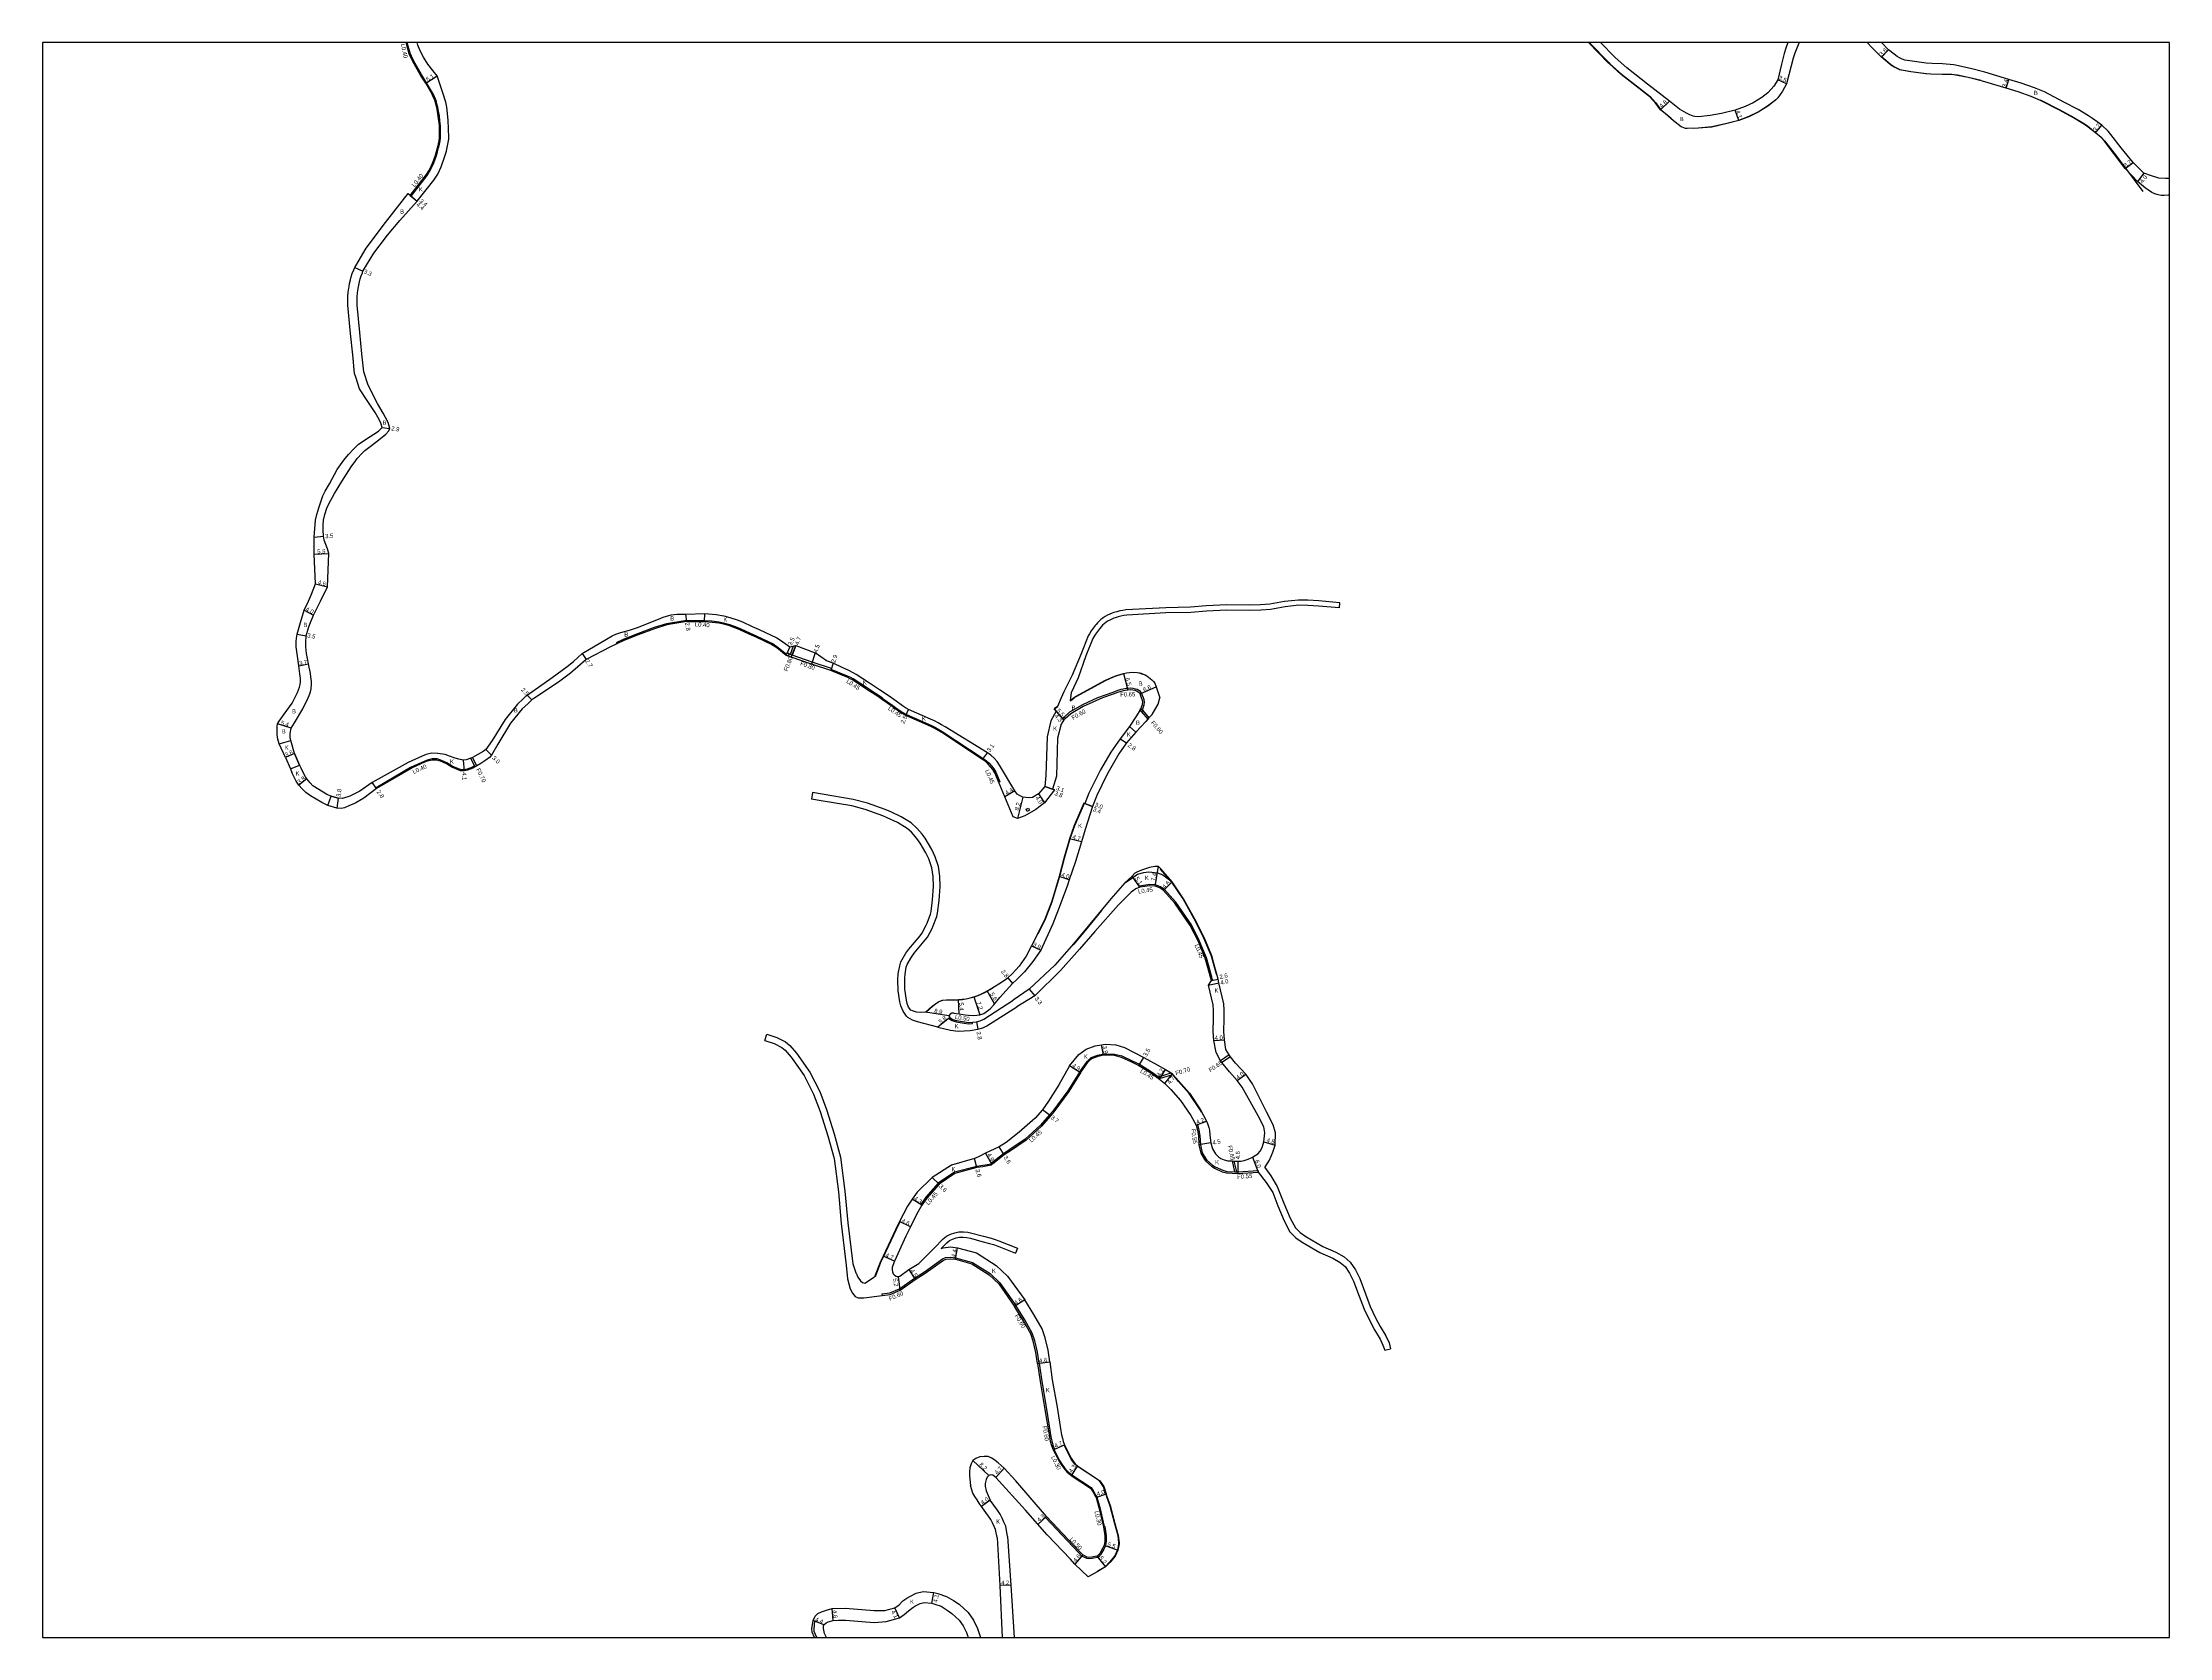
# Model space of a CAD drawing. Header units: metres. Extents: x -28000 to -24000, y -105000 to -102000.
# Drawn here: x -26400 to -25600, y -102600 to -102000 of the extents above; entities that cross this region are included whole.
import ezdxf

# ---------------------------------------------------------------- set-up
doc = ezdxf.new("R2010")
doc.units = ezdxf.units.M
doc.header["$LTSCALE"] = 2.5
for name, color, linetype in [('側溝・桝', 7, 'Continuous'), ('図郭', 7, 'Continuous'), ('幅員', 7, 'Continuous'), ('歩道・分離帯・安全施設', 7, 'Continuous'), ('舗装', 7, 'Continuous'), ('道路', 7, 'Continuous')]:
    doc.layers.add(name, color=color, linetype=linetype)
doc.styles.get("Standard").update_dxf_attribs({"font": ''})
doc.styles.get('Standard').set_extended_font_data('@MS PGothic')

msp = doc.modelspace()

# ---------------------------------------------------------------- linework, layer by layer
at = {"layer": '側溝・桝'}
for points in [[(-26251.86, -102022.28), (-26252.11, -102021.53), (-26252.56, -102020.37), (-26252.97, -102019.54), (-26253.66, -102018.33), (-26255.54, -102015.12), (-26257.43, -102012.01), (-26259.85, -102007.87), (-26261.24, -102005.17), (-26261.71, -102003.99), (-26262.52, -102001.41), (-26262.81, -102000)], [(-26261.69, -102057.49), (-26261.38, -102057.75), (-26255.35, -102050), (-26254.4, -102048.57), (-26254.06, -102047.94), (-26253.43, -102046.61), (-26252.85, -102045.25), (-26252.33, -102043.87), (-26251.85, -102042.47), (-26251.41, -102041.06), (-26251.01, -102039.65), (-26250.92, -102039.33), (-26250.65, -102038.18), (-26250.45, -102037), (-26250.32, -102035.82), (-26250.31, -102035.55), (-26250.26, -102034.2), (-26250.28, -102032.85), (-26250.35, -102031.49), (-26250.46, -102030.15), (-26250.53, -102029.41), (-26250.75, -102027.63), (-26251.04, -102025.87), (-26251.36, -102024.33), (-26251.64, -102023.14), (-26251.86, -102022.28)], [(-26157.69, -102217.44), (-26165.32, -102218.68), (-26169.93, -102220.12), (-26176.16, -102222.45), (-26181.55, -102224.59), (-26184.21, -102225.86), (-26184.03, -102226.22)], [(-26157.69, -102217.44), (-26150.98, -102217.43), (-26148.38, -102217.61), (-26145.52, -102217.99), (-26144.03, -102218.28), (-26141.66, -102218.94), (-26139.53, -102219.68), (-26137.34, -102220.57), (-26134.15, -102222.03), (-26131.56, -102223.19), (-26125.24, -102226.22), (-26123.26, -102227.58), (-26120.2, -102230.13)], [(-26103.24, -102235.51), (-26110.49, -102233.14), (-26118.07, -102230.48), (-26118.83, -102230.21), (-26119.13, -102230.11)], [(-26117.61, -102227.07), (-26118.83, -102230.21)], [(-26116.66, -102226.84), (-26118.07, -102230.48)], [(-26103.35, -102235.84), (-26103.5, -102236.27)], [(-26103.35, -102235.84), (-26103.24, -102235.51)], [(-26084.25, -102246.56), (-26086.32, -102245.17), (-26090.06, -102242.69), (-26095.1, -102239.4), (-26096.01, -102238.91), (-26097.21, -102238.35), (-26100.04, -102237.2), (-26103.35, -102235.84)], [(-26084.25, -102246.56), (-26083.84, -102246.84), (-26080.17, -102249.42), (-26077.74, -102251.2), (-26076.43, -102252.05), (-26075.05, -102252.79), (-26066.79, -102256.4), (-26065.44, -102257.02), (-26064.13, -102257.68), (-26062.85, -102258.4), (-26061.57, -102259.17), (-26046.14, -102269.31), (-26044.99, -102270.17), (-26043.97, -102271.11), (-26043.05, -102272.15), (-26042.23, -102273.29), (-26041.47, -102274.53), (-26039.94, -102278.14), (-26040.36, -102278.31)], [(-26003.22, -102246.57), (-26008.84, -102249.2), (-26013.67, -102251.95), (-26015.68, -102253.76)], [(-25985.93, -102246.57), (-25986.62, -102244.73), (-25987.06, -102244.19), (-25987.6, -102243.8), (-25988.23, -102243.44), (-25988.89, -102243.2), (-25989.82, -102243.02), (-25990.94, -102242.92), (-25991.85, -102242.95), (-25992.41, -102243), (-25993.58, -102243.22), (-25994.42, -102243.44), (-25995.93, -102243.92), (-25997.48, -102244.48), (-26003.22, -102246.57)], [(-25986.32, -102251.01), (-25985.61, -102249.18), (-25985.53, -102248.16), (-25985.65, -102247.32), (-25985.93, -102246.57)], [(-25986.62, -102251.76), (-25984.24, -102254.51)], [(-25986.29, -102251.22), (-25983.84, -102254.06)], [(-26237.5, -102272.13), (-26237.52, -102272.15), (-26238.3, -102272.59), (-26240.32, -102273.36), (-26241.49, -102273.62), (-26242.74, -102273.52), (-26243.56, -102273.24), (-26245.87, -102272.18), (-26247.93, -102271.03), (-26250.2, -102269.95), (-26251.59, -102269.52), (-26253.47, -102269.52), (-26255.39, -102270.01), (-26256.44, -102270.41), (-26261.33, -102272.61), (-26261.55, -102272.72), (-26274.57, -102280.33)], [(-26237.32, -102272.49), (-26237.5, -102272.13), (-26238.92, -102269.26)], [(-26236.71, -102272.15), (-26238.31, -102268.93)], [(-26274.57, -102280.33), (-26274.37, -102280.68)], [(-25978.01, -102318.68), (-25979.49, -102317.58), (-25981.37, -102316.87), (-25983.53, -102316.75), (-25987.4, -102317.34), (-25987.29, -102317.77)], [(-25961.48, -102346.99), (-25962.22, -102344.3), (-25964.95, -102337.78), (-25967.89, -102331.95), (-25973.74, -102323.44), (-25978.01, -102318.68)], [(-25960.37, -102352.89), (-25959.93, -102352.79), (-25960.23, -102351.54), (-25961.48, -102346.99)], [(-26058.77, -102366.79), (-26059.17, -102367.13), (-26057.85, -102367.96), (-26056.35, -102368.4), (-26053.3, -102368.94), (-26051.75, -102369.11), (-26050.2, -102369.06), (-26050.24, -102368.56)], [(-26009.93, -102387.3), (-26007, -102383.14), (-26005.62, -102381.83), (-26003.13, -102380.94), (-26000.98, -102380.42), (-25996.81, -102380.55), (-25994.1, -102381.25), (-25990.22, -102383.08), (-25987.41, -102384.39), (-25982.5, -102387.48), (-25980.28, -102389.06), (-25979.56, -102389.58), (-25979.84, -102389.93)], [(-25953.67, -102380.87), (-25956.91, -102383.07)], [(-25953.18, -102381.51), (-25956.41, -102383.69)], [(-26009.93, -102387.3), (-26014.36, -102394.34), (-26020.02, -102402), (-26021.26, -102403.43), (-26024.6, -102407.32), (-26030.36, -102412.59), (-26036.17, -102416.49), (-26038.53, -102418.09), (-26042.88, -102421.5), (-26043.21, -102421.75), (-26043.45, -102421.89), (-26044.56, -102422.17), (-26046.38, -102422.48), (-26048.63, -102422.81), (-26057.03, -102425), (-26063.1, -102429.15), (-26067.71, -102434.42), (-26069.67, -102437.15), (-26069.29, -102437.4)], [(-25980.28, -102389.06), (-25975.51, -102387.64)], [(-25979.56, -102389.58), (-25979.45, -102389.54), (-25974.8, -102388.16)], [(-25966.14, -102407.27), (-25965.63, -102407.05), (-25965.04, -102408.97), (-25964.71, -102411.27), (-25964.49, -102414.63), (-25963.8, -102417.65), (-25962.51, -102419.93), (-25962.07, -102420.47), (-25960, -102422.29), (-25958.96, -102422.94), (-25956.11, -102424.26), (-25954.61, -102424.69), (-25951.49, -102424.83), (-25950.82, -102424.87), (-25950.45, -102424.88), (-25942.81, -102424.37)], [(-25951.49, -102424.83), (-25952.42, -102420.75)], [(-25950.82, -102424.87), (-25951.75, -102420.78)], [(-25942.81, -102424.37), (-25942.78, -102424.92)], [(-26084.28, -102470.75), (-26081.29, -102470.36), (-26077.71, -102468.81), (-26072.06, -102464.85), (-26068.32, -102462.47), (-26061.44, -102457.59), (-26060.31, -102457.11), (-26058.48, -102456.93), (-26056.55, -102457.14), (-26050.21, -102458.88), (-26043.59, -102463.07), (-26039.89, -102466.55), (-26033.92, -102475.12)], [(-26084.28, -102470.75), (-26084.21, -102471.34)], [(-26025.15, -102496.85), (-26025.74, -102492.73), (-26026.78, -102488.43), (-26027.74, -102485.56), (-26030.55, -102480.54), (-26033.92, -102475.12)], [(-26025.15, -102496.85), (-26024.15, -102503.65)], [(-26024.15, -102503.65), (-26022.42, -102514.08), (-26020.97, -102522.95), (-26020.71, -102524.47), (-26020.39, -102526.03), (-26019.94, -102527.62), (-26019.35, -102529.14), (-26019.9, -102529.38)], [(-26019.62, -102529.26), (-26018.91, -102530.7), (-26017.44, -102533.42), (-26016.58, -102534.8), (-26015.62, -102536.15), (-26014.51, -102537.44), (-26013.18, -102538.63), (-26012.91, -102538.81), (-26005.61, -102543.62), (-26004.6, -102545.19), (-26003.82, -102546.54), (-26003.44, -102547.21), (-26002.35, -102551.09), (-26000.66, -102558.3)], [(-26000.46, -102558.26), (-25999.92, -102561.78), (-25999.9, -102563.89), (-26000.21, -102565.46), (-26000.85, -102566.76), (-26001.96, -102568.71), (-26002.87, -102569.66), (-26003.22, -102569.88), (-26004.56, -102570.21), (-26005.24, -102570.27), (-26006.66, -102570.36), (-26007.21, -102570.28), (-26009.04, -102569.36), (-26010.33, -102567.98), (-26022.72, -102554.89), (-26022.35, -102554.55)], [(-26000.95, -102558.36), (-26000.66, -102558.3), (-26000.46, -102558.26)], [(-26108.81, -102600), (-26109.73, -102597.77), (-26109.83, -102596.72), (-26109.46, -102593.87), (-26110.19, -102593.67)]]:
    msp.add_lwpolyline(points, dxfattribs=at)
for points in [[(-26120.34, -102230.53), (-26119.39, -102230.86), (-26119.13, -102230.11), (-26119.06, -102229.92), (-26120.01, -102229.59), (-26120.2, -102230.13)], [(-26015.83, -102254.78), (-26016.37, -102254.18), (-26015.78, -102253.65), (-26015.68, -102253.76), (-26015.24, -102254.24)], [(-25986.88, -102250.66), (-25986.32, -102251.01), (-25986.2, -102251.08), (-25986.29, -102251.22), (-25986.62, -102251.76), (-25987.3, -102251.34)], [(-26029.98, -102288.41), (-26029.17, -102288.02), (-26028.78, -102288.83), (-26029.59, -102289.22)]]:
    msp.add_lwpolyline(points, close=True, dxfattribs=at)
at = {"layer": '図郭'}
msp.add_lwpolyline([(-26400, -102600), (-25600, -102600), (-25600, -102000), (-26400, -102000)], close=True, dxfattribs=at)
at = {"layer": '幅員'}
for points in [[(-25708.26, -102005.52), (-25705.67, -102002.73)], [(-26255.89, -102015.33), (-26251.58, -102012.59)], [(-25744.09, -102015.51), (-25747.27, -102014.04)], [(-25661.44, -102017.14), (-25660.41, -102013.9)], [(-25791.44, -102025.38), (-25787.99, -102022.05)], [(-25761.97, -102029.29), (-25763.41, -102025.45)], [(-25627.85, -102033.93), (-25625.44, -102031.12)], [(-25616.6, -102047.36), (-25613.68, -102045.09)], [(-25609.65, -102049.11), (-25612.07, -102052.29)], [(-26262.45, -102056.84), (-26259.09, -102059.69)], [(-26261.69, -102057.49), (-26259.09, -102059.69)], [(-26282.57, -102084.69), (-26279.54, -102086.01)], [(-26272.24, -102144.76), (-26269.37, -102145.21)], [(-26297.83, -102186.03), (-26294.34, -102185.75)], [(-26297.78, -102192.45), (-26292.28, -102192.22)], [(-26297.32, -102203.61), (-26292.87, -102204.8)], [(-26301.63, -102213.5), (-26298.12, -102215.4)], [(-26157.69, -102217.84), (-26158, -102215.05)], [(-26304.23, -102222.58), (-26300.78, -102223.18)], [(-26197.07, -102229.85), (-26195.53, -102232.07)], [(-26118.86, -102227.36), (-26120.34, -102230.53)], [(-26118.36, -102231.23), (-26116.66, -102226.84)], [(-26109.34, -102229.62), (-26110.75, -102233.89)], [(-26303.56, -102234.49), (-26299.93, -102233.78)], [(-26102.58, -102233.52), (-26103.5, -102236.27)], [(-25993.47, -102237.31), (-25991.81, -102243.6)], [(-26217.7, -102245.5), (-26215.99, -102247.32)], [(-25987.19, -102245.06), (-25981.17, -102242.35)], [(-26075.25, -102253.19), (-26074.24, -102250.9)], [(-26015.83, -102254.78), (-26019.52, -102250.69)], [(-26015.83, -102254.78), (-26018.71, -102251.58)], [(-26306.49, -102257.94), (-26311.63, -102256.28)], [(-25994.61, -102261.89), (-25992.32, -102263.5)], [(-26305.28, -102267.48), (-26308.56, -102268.97)], [(-26241.74, -102269.93), (-26241.46, -102274.02)], [(-26233.26, -102266), (-26231.12, -102268.1)], [(-26046.39, -102269.68), (-26044.58, -102267.17)], [(-26300.6, -102277), (-26303.6, -102279.33)], [(-26274.37, -102280.68), (-26276.01, -102278.41)], [(-26019.43, -102281.08), (-26023.01, -102279.82)], [(-26023.01, -102279.82), (-26020.09, -102280.85)], [(-26288.78, -102284.27), (-26289.28, -102288.04)], [(-26034.26, -102281.55), (-26038.04, -102283.79)], [(-26031.24, -102283.92), (-26033.32, -102291.86)], [(-26025.35, -102282.67), (-26023.13, -102286)], [(-26005.1, -102287.34), (-26008.29, -102286.14)], [(-26007.91, -102286.28), (-26005.1, -102287.34)], [(-26009.23, -102300.75), (-26013.77, -102299.5)], [(-25981.46, -102317.31), (-25980.3, -102310.01)], [(-26013.86, -102315.04), (-26017.64, -102313.73)], [(-25987.29, -102317.77), (-25990.15, -102313.55)], [(-25975.08, -102315.75), (-25978.32, -102319.01)], [(-26028.07, -102339.78), (-26024.55, -102341.47)], [(-26036.93, -102351.81), (-26035.18, -102354)], [(-26049.66, -102358.97), (-26047.49, -102365.83)], [(-26041.88, -102361.6), (-26044.68, -102356.75)], [(-26028.9, -102356.06), (-26026.82, -102358.63)], [(-25961.4, -102354.65), (-25957.5, -102353.76)], [(-25960.37, -102352.89), (-25957.84, -102352.3)], [(-26059.07, -102366.14), (-26067.86, -102364.74)], [(-26058.77, -102366.79), (-26063.29, -102370.42)], [(-26055.2, -102365.44), (-26055.54, -102360.05)], [(-26048.74, -102368.41), (-26048.21, -102371.18)], [(-25959.49, -102375.37), (-25955.49, -102375.17)], [(-26000.94, -102380.88), (-26001.68, -102377.05)], [(-25987.62, -102384.79), (-25985.81, -102381.79)], [(-26009.55, -102387.54), (-26013.7, -102384.93)], [(-25979.84, -102389.93), (-25977.65, -102386.35)], [(-25977.93, -102391.62), (-25974.95, -102387.99)], [(-25950.71, -102390.47), (-25947.45, -102388.15)], [(-26020.92, -102403.73), (-26023.86, -102401.48)], [(-25966.14, -102407.27), (-25962.23, -102405.73)], [(-26038.28, -102418.46), (-26040.24, -102415.44)], [(-25960.59, -102413.96), (-25965.03, -102414.71)], [(-25940.66, -102413.59), (-25936.33, -102414.83)], [(-26048.53, -102423.24), (-26049.46, -102419.77)], [(-26045.28, -102417.81), (-26042.96, -102422.13)], [(-25950.41, -102420.84), (-25950.44, -102425.44)], [(-25944.87, -102419.3), (-25942.78, -102424.92)], [(-26062.8, -102429.49), (-26065.34, -102426.93)], [(-26069.29, -102437.4), (-26072.91, -102435.07)], [(-26073.57, -102445.54), (-26077.7, -102443.52)], [(-26056.67, -102457.74), (-26055.84, -102453.41)], [(-26079.51, -102458.38), (-26083.87, -102456.61)], [(-26074.2, -102461.59), (-26071.72, -102465.35)], [(-26077.41, -102469.34), (-26078.03, -102464.18)], [(-26030.53, -102473.01), (-26034.43, -102475.44)], [(-26025.74, -102496.94), (-26021.18, -102496.31)], [(-26019.9, -102529.38), (-26015.57, -102527.53)], [(-26044.07, -102539.05), (-26050.05, -102533.43)], [(-26010.71, -102535.47), (-26013.08, -102539.06)], [(-26041.43, -102539.81), (-26038.31, -102536.3)], [(-26043.59, -102548.4), (-26046.84, -102550.73)], [(-26003.72, -102547.32), (-25999.95, -102546)], [(-26025.57, -102557.4), (-26022.35, -102554.55)], [(-26000.69, -102565.3), (-25995.49, -102567.1)], [(-26008.74, -102568.95), (-26011.76, -102572.42)], [(-26003.42, -102569.41), (-26000.2, -102573.49)], [(-26065.56, -102587.14), (-26064.73, -102583.12)], [(-26035.74, -102580.28), (-26039.94, -102580.41)], [(-26102.56, -102593.67), (-26103, -102589.09)], [(-26077.65, -102592.58), (-26079.45, -102588.9)], [(-26106.1, -102595.3), (-26110.19, -102593.67)]]:
    msp.add_lwpolyline(points, dxfattribs=at)
at = {"layer": '歩道・分離帯・安全施設'}
for points in [[(-25818.25, -102000), (-25810.8, -102007.68), (-25810.49, -102007.97), (-25806.1, -102011.87), (-25798.22, -102018.04), (-25796.45, -102019.39), (-25795.37, -102020.34), (-25794.31, -102021.42), (-25793.32, -102022.58), (-25791.33, -102025.28), (-25789.62, -102026.62), (-25787.48, -102028.45)], [(-25708.18, -102005.38), (-25708.16, -102005.41), (-25704.29, -102008.6), (-25704.16, -102008.69), (-25703.42, -102009.14), (-25702.66, -102009.56), (-25701.88, -102009.93), (-25701.45, -102010.09), (-25700.67, -102010.3), (-25697.31, -102010.86), (-25691.41, -102011.66), (-25689.77, -102011.79), (-25685.47, -102011.84), (-25682.15, -102011.92), (-25679.74, -102012.19), (-25675.68, -102013.02), (-25670.84, -102014.19)], [(-25779.07, -102032.18), (-25777.21, -102032.12), (-25772.11, -102031.65), (-25766.45, -102030.31), (-25762.01, -102029.15), (-25758.03, -102027.65), (-25754.76, -102026.02), (-25751.19, -102023.86), (-25748.15, -102021.51)], [(-25648.6, -102021.56), (-25648.43, -102021.63), (-25641.28, -102025.35), (-25636.02, -102028.16), (-25632.55, -102030.23), (-25630.89, -102031.38), (-25627.76, -102033.81), (-25625.64, -102035.63), (-25624.38, -102036.96), (-25620.81, -102041.67), (-25616.49, -102047.26)], [(-25616.49, -102047.26), (-25610.07, -102056.1)], [(-25985.9, -102237.79), (-25986.08, -102237.7), (-25986.81, -102237.43), (-25987.35, -102237.24), (-25988.29, -102237.13), (-25990.08, -102237.04), (-25992.24, -102237.24), (-25993.43, -102237.46), (-25995.94, -102238.24), (-25997.28, -102238.74), (-26000.06, -102239.95), (-26011.36, -102246.1), (-26011.94, -102246.57)], [(-26013.35, -102247.7), (-26011.94, -102246.57)], [(-26018.17, -102249.86), (-26019.3, -102250.71)], [(-26008.21, -102286.33), (-26011.82, -102294.63), (-26013.62, -102299.55), (-26015.71, -102306.94), (-26017.5, -102313.77), (-26019.97, -102321.99)], [(-25958.45, -102350.49), (-25959.56, -102346.46), (-25960.33, -102343.65), (-25963.14, -102336.94), (-25966.11, -102331.04), (-25971.02, -102322.14), (-25975.19, -102315.85), (-25979.5, -102310.94)], [(-26019.97, -102321.99), (-26020.29, -102323.07), (-26023.03, -102330.16), (-26025.66, -102335.36)], [(-26001.67, -102326.55), (-26006.53, -102332.5)], [(-26006.53, -102332.5), (-26012.14, -102339.18), (-26012.67, -102339.79)], [(-26042.84, -102355.86), (-26045.44, -102357.36), (-26046.81, -102358.01), (-26048.19, -102358.6), (-26049.61, -102359.11), (-26051.07, -102359.52), (-26052.54, -102359.85), (-26054.03, -102360.08), (-26055.54, -102360.2), (-26057.04, -102360.24), (-26060.03, -102360.22), (-26061.49, -102360.39), (-26062.85, -102360.92), (-26064.08, -102361.74), (-26065.24, -102362.67), (-26066.38, -102363.65), (-26067.76, -102364.86)], [(-25964.02, -102402.57), (-25964.53, -102401.57), (-25968.75, -102395.39), (-25972.67, -102390.84), (-25974.91, -102388.26), (-25975.05, -102388.1), (-25975.59, -102387.77), (-25976.64, -102387.13)], [(-26077.57, -102443.59), (-26079.07, -102446.76), (-26083.73, -102456.67)], [(-26083.73, -102456.67), (-26084.83, -102459), (-26086.88, -102464.36)], [(-26000.46, -102544.93), (-26001, -102543.29), (-26002.41, -102541.13), (-26010.82, -102535.57), (-26011.67, -102534.75), (-26012.46, -102533.75), (-26013.19, -102532.63), (-26013.87, -102531.44), (-26015.15, -102528.85), (-26015.71, -102527.59)], [(-26000.46, -102544.93), (-26000.09, -102546.04), (-25999.92, -102546.54), (-25998.6, -102550.45), (-25996.78, -102557.14), (-25995.53, -102561.7), (-25995.24, -102564.36), (-25995.25, -102564.76), (-25995.64, -102567.06), (-25996.69, -102569.34), (-25998.7, -102571.73), (-26000.29, -102573.37), (-26003.24, -102575.03)]]:
    msp.add_lwpolyline(points, dxfattribs=at)
at = {"layer": '舗装'}
for points in [[(-26261.69, -102057.49), (-26259.09, -102059.69)], [(-26150.99, -102217.83), (-26150.94, -102214.82)], [(-26019.52, -102250.69), (-26018.71, -102251.58), (-26016.37, -102254.18), (-26015.83, -102254.78)], [(-26310.99, -102263.86), (-26306.64, -102262.61)], [(-25988.82, -102259.4), (-25991.11, -102257.32)], [(-26241.74, -102269.93), (-26241.46, -102274.02)], [(-25992.86, -102316.11), (-25990.45, -102314.44), (-25988.18, -102312.9), (-25985.79, -102312.18), (-25984.03, -102311.99), (-25982.78, -102312.06), (-25980.68, -102312.38), (-25978.66, -102313.15), (-25975.08, -102315.75)]]:
    msp.add_lwpolyline(points, dxfattribs=at)
at = {"layer": '道路'}
for points in [[(-26282.18, -102084.03), (-26278.25, -102077.33), (-26271, -102067.65), (-26262.45, -102056.84), (-26261.69, -102057.49), (-26255.6, -102049.67), (-26254.68, -102048.24), (-26254.42, -102047.76), (-26253.79, -102046.45), (-26253.22, -102045.1), (-26252.7, -102043.73), (-26252.23, -102042.34), (-26251.79, -102040.94), (-26251.39, -102039.54), (-26251.31, -102039.23), (-26251.04, -102038.1), (-26250.85, -102036.95), (-26250.72, -102035.79), (-26250.71, -102035.53), (-26250.66, -102034.2), (-26250.68, -102032.86), (-26250.75, -102031.52), (-26250.86, -102030.19), (-26250.93, -102029.45), (-26251.14, -102027.69), (-26251.43, -102025.94), (-26251.75, -102024.42), (-26252.02, -102023.23), (-26252.19, -102022.58), (-26252.46, -102021.72), (-26252.89, -102020.64), (-26253.31, -102019.75), (-26254, -102018.53), (-26255.89, -102015.33), (-26257.78, -102012.22), (-26260.2, -102008.07), (-26261.47, -102005.6), (-26262.05, -102004.25), (-26262.9, -102001.51), (-26263.22, -102000)], [(-26282.18, -102157.22), (-26281.61, -102156.46), (-26279.8, -102154.48), (-26278.82, -102153.52), (-26277.29, -102152.39), (-26274.13, -102149.93), (-26270.84, -102147.28), (-26269.72, -102146.03), (-26269.37, -102145.21), (-26269.73, -102143.83), (-26270.04, -102142.93), (-26270.95, -102141.02), (-26271.88, -102139.49), (-26273.97, -102135.75), (-26277.51, -102128.89), (-26279.17, -102123.82), (-26279.87, -102117.12), (-26280.63, -102109.05), (-26281.72, -102098.74), (-26281.71, -102097.2), (-26281.63, -102095.66), (-26281.49, -102094.12), (-26281.27, -102092.6), (-26281.25, -102092.47), (-26281.02, -102091.27), (-26280.77, -102090.08), (-26280.47, -102088.9), (-26280.12, -102087.74), (-26279.71, -102086.59), (-26279.54, -102086.01), (-26275.35, -102079.29), (-26270.24, -102072.47), (-26265.63, -102066.93), (-26259.09, -102059.69), (-26252.76, -102051.72), (-26251.52, -102049.84), (-26251.32, -102049.47), (-26250.66, -102048.1), (-26250.06, -102046.7), (-26249.51, -102045.28), (-26249.01, -102043.84), (-26248.55, -102042.38), (-26248.12, -102040.92), (-26247.91, -102040.16), (-26247.62, -102038.92), (-26247.39, -102037.66), (-26247.24, -102036.4), (-26247.19, -102035.75), (-26247.44, -102029.21), (-26247.93, -102024.31), (-26248.31, -102022.47), (-26249.59, -102018.5), (-26251.58, -102012.59), (-26253.14, -102010.57), (-26255.02, -102008.15), (-26256.73, -102005.5), (-26258.01, -102003.17), (-26258.84, -102001.04), (-26259.11, -102000)], [(-25739.24, -102000), (-25739.37, -102000.21), (-25740.9, -102003.98), (-25741.52, -102005.9), (-25742.29, -102008.77), (-25744.09, -102015.51), (-25745.51, -102018.32), (-25747.25, -102020.76), (-25748, -102021.58), (-25751.1, -102023.99), (-25754.69, -102026.15), (-25757.97, -102027.79), (-25761.97, -102029.29), (-25766.41, -102030.45), (-25772.09, -102031.8), (-25777.2, -102032.27), (-25781.42, -102032.4), (-25782.04, -102032.29), (-25782.66, -102032.12), (-25783.25, -102031.89), (-25783.64, -102031.7), (-25786.52, -102029.47), (-25789.72, -102026.74), (-25791.44, -102025.38), (-25793.47, -102022.62), (-25794.4, -102021.54), (-25795.51, -102020.4), (-25796.41, -102019.62), (-25798.31, -102018.15), (-25806.2, -102011.98), (-25810.66, -102008.02), (-25810.94, -102007.75), (-25818.46, -102000)], [(-25787.99, -102022.05), (-25796.35, -102015.62), (-25804.15, -102009.53), (-25808.47, -102005.68), (-25808.67, -102005.49), (-25814, -102000)], [(-25743.55, -102000), (-25744.33, -102002.1), (-25744.97, -102004.16), (-25745.87, -102008.13), (-25747.27, -102014.04), (-25748.78, -102016.37), (-25749.77, -102017.58), (-25751.11, -102018.93), (-25753.37, -102020.69), (-25756.61, -102022.64), (-25759.57, -102024.11), (-25763.41, -102025.45), (-25768.46, -102026.71), (-25772.7, -102027.46), (-25777.16, -102027.92), (-25778.46, -102027.84), (-25779.1, -102027.68), (-25779.74, -102027.46), (-25780.36, -102027.22), (-25780.71, -102027.07), (-25781.65, -102026.62), (-25782.56, -102026.12), (-25783.45, -102025.57), (-25784.25, -102025.04), (-25787.99, -102022.05)], [(-25600, -102057.23), (-25600.46, -102057.38), (-25602, -102057.6), (-25603.18, -102057.52), (-25604.25, -102057.34), (-25605.55, -102056.96), (-25606.57, -102056.42), (-25607.94, -102055.57), (-25609.03, -102054.78), (-25612.07, -102052.29), (-25616.6, -102047.36), (-25620.93, -102041.76), (-25624.49, -102037.05), (-25625.74, -102035.74), (-25627.85, -102033.93), (-25631.1, -102031.41), (-25632.55, -102030.4), (-25636.1, -102028.29), (-25641.35, -102025.48), (-25648.49, -102021.76), (-25651.98, -102020.35), (-25656.94, -102018.56), (-25661.44, -102017.14), (-25670.31, -102014.48), (-25675.71, -102013.17), (-25679.73, -102012.35), (-25681.9, -102012.07), (-25685.47, -102011.99), (-25689.78, -102011.94), (-25691.68, -102011.78), (-25697.34, -102011.01), (-25700.77, -102010.43), (-25701.49, -102010.24), (-25701.94, -102010.07), (-25702.73, -102009.69), (-25703.49, -102009.27), (-25704.24, -102008.82), (-25704.38, -102008.73), (-25708.26, -102005.52), (-25711.78, -102001.96), (-25713.75, -102000)], [(-25600, -102051.11), (-25600.67, -102051.21), (-25601.49, -102051.2), (-25603.96, -102050.97), (-25606.74, -102050.18), (-25609.65, -102049.11), (-25613.68, -102045.09), (-25618.15, -102039.63), (-25622, -102034.55), (-25623.04, -102033.39), (-25625.44, -102031.12), (-25628.94, -102028.6), (-25630.49, -102027.55), (-25634.37, -102025.24), (-25639.72, -102022.39), (-25647.02, -102018.58), (-25650.73, -102017.08), (-25655.83, -102015.25), (-25660.41, -102013.9), (-25669.39, -102011.1), (-25674.89, -102009.77), (-25681.15, -102008.44), (-25685.38, -102007.99), (-25689.22, -102007.94), (-25691.52, -102007.76), (-25696.74, -102007.06), (-25699.52, -102006.59), (-25700.16, -102006.41), (-25700.51, -102006.28), (-25701.57, -102005.77), (-25702.44, -102005.21), (-25703.56, -102004.42), (-25705.67, -102002.73), (-25708.35, -102000)], [(-26282.18, -102125.85), (-26282.61, -102124.55), (-26283.35, -102117.48), (-26284.11, -102109.41), (-26285.23, -102098.8), (-26285.22, -102097.18), (-26285.15, -102095.56), (-26285.01, -102093.95), (-26284.79, -102092.35), (-26284.71, -102091.86), (-26284.48, -102090.59), (-26284.21, -102089.33), (-26283.9, -102088.08), (-26283.54, -102086.84), (-26282.95, -102085.56), (-26282.57, -102084.69), (-26282.18, -102084.03)], [(-26282.18, -102152.12), (-26281.69, -102151.63), (-26281.14, -102151.07), (-26277.09, -102148.45), (-26273.62, -102146.17), (-26272.24, -102144.76), (-26272.78, -102143.13), (-26273.37, -102141.87), (-26274.94, -102139.2), (-26277.96, -102134.68), (-26280.74, -102130.25), (-26282.18, -102125.85)], [(-26301.63, -102213.5), (-26299.95, -102210.18), (-26298.8, -102207.51), (-26297.32, -102203.61), (-26297.78, -102192.45), (-26297.83, -102186.03), (-26297.28, -102179.65), (-26296.88, -102177.51), (-26296.08, -102174.99), (-26294.52, -102170.59), (-26293.7, -102168.8), (-26292.07, -102165.96), (-26289.12, -102160.63), (-26286.72, -102157.12), (-26284.89, -102154.97), (-26283.03, -102152.98), (-26282.18, -102152.12)], [(-26300.1, -102246.56), (-26299.67, -102245.68), (-26299.21, -102244.22), (-26299, -102243.09), (-26298.87, -102241.32), (-26298.88, -102240.4), (-26299.05, -102238.58), (-26299.24, -102237.32), (-26299.93, -102233.78), (-26300.3, -102231.71), (-26300.68, -102229.9), (-26300.85, -102228.59), (-26300.94, -102227.31), (-26300.94, -102225.74), (-26300.78, -102223.18), (-26299.91, -102220.16), (-26299.45, -102218.77), (-26298.12, -102215.4), (-26295.46, -102210.11), (-26292.87, -102204.8), (-26292.28, -102192.22), (-26292.82, -102190.46), (-26294.08, -102187.2), (-26294.34, -102185.75), (-26294.49, -102183.33), (-26294.48, -102181.58), (-26294.26, -102179.65), (-26293.82, -102177.59), (-26293.04, -102175.15), (-26292.34, -102173.52), (-26290.24, -102169.71), (-26287.37, -102165.16), (-26283.95, -102159.58), (-26282.18, -102157.22)], [(-26305.09, -102246.56), (-26304.1, -102244.49), (-26303.71, -102243.55), (-26303.35, -102242.5), (-26303.12, -102241.53), (-26303, -102240.62), (-26303, -102239.27), (-26303.17, -102237.49), (-26303.56, -102234.49), (-26304.14, -102230.9), (-26304.58, -102227.38), (-26304.6, -102225.33), (-26304.51, -102224.12), (-26304.23, -102222.58), (-26302.99, -102218.14), (-26301.63, -102213.5)], [(-26218.83, -102246.56), (-26217.7, -102245.5), (-26208.26, -102238.88), (-26202.63, -102234.79), (-26200.33, -102232.88), (-26197.07, -102229.85), (-26187.85, -102224.5), (-26185.7, -102223.21), (-26184.33, -102222.58), (-26182.5, -102221.91), (-26178.8, -102220.92), (-26176.22, -102220.08), (-26168.27, -102216.9), (-26166.51, -102216.12), (-26163.55, -102215.32), (-26161.35, -102215.05), (-26158, -102215.05), (-26150.94, -102214.82), (-26146.58, -102215.13), (-26143.74, -102215.69), (-26141.43, -102216.27), (-26138.78, -102217.18), (-26136.72, -102217.99), (-26133.08, -102219.66), (-26130.47, -102220.83), (-26123.84, -102224), (-26122.43, -102224.84), (-26118.86, -102227.36), (-26117.61, -102227.07), (-26117.25, -102226.98), (-26116.66, -102226.84), (-26109.34, -102229.62)], [(-25912.04, -102210.73), (-25919.9, -102210.03), (-25924.07, -102209.73), (-25927.56, -102209.72), (-25932.9, -102210.29), (-25938.33, -102211.25), (-25941.83, -102211.53), (-25946.19, -102211.71), (-25954.54, -102211.5), (-25962.3, -102211.87), (-25968.22, -102212.43), (-25977.53, -102212.6), (-25992.48, -102213.44), (-25993.62, -102213.62), (-25994.76, -102213.84), (-25995.89, -102214.11), (-25997, -102214.44), (-25997.72, -102214.69), (-25998.6, -102215.04), (-25999.46, -102215.45), (-26000.29, -102215.91), (-26001.08, -102216.42), (-26001.22, -102216.52), (-26001.91, -102217.08), (-26002.55, -102217.68), (-26003.16, -102218.32), (-26003.75, -102218.98), (-26004.04, -102219.33), (-26004.82, -102220.32), (-26005.55, -102221.35), (-26006.22, -102222.41), (-26006.67, -102223.21), (-26009.4, -102229.99), (-26012.72, -102237.94), (-26015.84, -102244.23), (-26016.88, -102246.57)], [(-25912.22, -102212.72), (-25920.06, -102212.02), (-25924.14, -102211.73), (-25927.46, -102211.72), (-25932.62, -102212.27), (-25938.08, -102213.23), (-25941.7, -102213.52), (-25946.18, -102213.71), (-25954.52, -102213.5), (-25962.15, -102213.86), (-25968.11, -102214.43), (-25977.46, -102214.6), (-25992.19, -102215.43), (-25993.29, -102215.6), (-25994.38, -102215.82), (-25995.46, -102216.08), (-25996.53, -102216.4), (-25997.01, -102216.58), (-25997.83, -102216.91), (-25998.62, -102217.29), (-25999.38, -102217.72), (-26000.02, -102218.15), (-26000.66, -102218.67), (-26001.26, -102219.24), (-26001.83, -102219.84), (-26002.37, -102220.47), (-26002.49, -102220.61), (-26003.24, -102221.56), (-26003.93, -102222.54), (-26004.57, -102223.56), (-26004.89, -102224.15), (-26007.55, -102230.75), (-26010.46, -102239.02), (-26013.06, -102244.68), (-26013.32, -102246.57)], [(-25912.22, -102212.72), (-25912.04, -102210.73)], [(-26157.69, -102217.84), (-26165.23, -102219.07), (-26169.8, -102220.5), (-26176.02, -102222.82), (-26181.39, -102224.96), (-26184.03, -102226.22), (-26186.34, -102227.33), (-26195.53, -102232.07), (-26198.66, -102234.9), (-26201.43, -102237.23), (-26205.97, -102240.67), (-26214.85, -102246.56)], [(-26157.69, -102217.84), (-26150.99, -102217.83), (-26148.18, -102218.02), (-26145.68, -102218.36), (-26144.42, -102218.61), (-26142.04, -102219.23), (-26139.78, -102220.01), (-26137.79, -102220.8), (-26134.32, -102222.39), (-26131.73, -102223.56), (-26125.69, -102226.45), (-26123.81, -102227.64), (-26120.34, -102230.53)], [(-26085.06, -102246.56), (-26086.57, -102245.55), (-26090.31, -102243.07), (-26095.33, -102239.79), (-26096.21, -102239.31), (-26097.39, -102238.77), (-26100.21, -102237.61), (-26103.5, -102236.27), (-26110.75, -102233.89), (-26118.36, -102231.23), (-26119.39, -102230.86), (-26120.34, -102230.53)], [(-26080.66, -102246.56), (-26082.68, -102245.15), (-26085.18, -102243.47), (-26088.94, -102240.98), (-26093.96, -102237.7), (-26095.09, -102237.07), (-26096.73, -102236.28), (-26099.19, -102235.14), (-26102.58, -102233.52), (-26105.14, -102232.55), (-26109.34, -102229.62)], [(-26012.18, -102246.57), (-26011.45, -102245.98), (-26000.13, -102239.82), (-25997.33, -102238.6), (-25995.99, -102238.1), (-25993.47, -102237.31), (-25992.26, -102237.1), (-25990.09, -102236.89), (-25988.27, -102236.98), (-25987.31, -102237.1), (-25986.76, -102237.29), (-25986.02, -102237.57), (-25985.32, -102237.91), (-25984.69, -102238.27), (-25984.01, -102238.73), (-25983.36, -102239.24), (-25982.74, -102239.79), (-25982.18, -102240.39), (-25981.68, -102241.04), (-25981.17, -102242.35), (-25980.61, -102243.88), (-25979.81, -102246.57)], [(-26308.56, -102268.97), (-26310.99, -102263.86), (-26311.45, -102262.13), (-26311.69, -102260.3), (-26311.74, -102257.32), (-26311.63, -102256.28), (-26311.05, -102255.26), (-26309.13, -102252.63), (-26306.05, -102248.54), (-26305.09, -102246.56)], [(-26305.28, -102267.48), (-26306.64, -102262.61), (-26306.84, -102261.45), (-26306.84, -102259.93), (-26306.49, -102257.94), (-26305.25, -102255.96), (-26302.08, -102250.68), (-26300.1, -102246.56)], [(-26218.83, -102246.56), (-26219.22, -102246.93), (-26221.38, -102248.95), (-26226.05, -102254.66), (-26230.82, -102262.61), (-26233.26, -102266), (-26234.26, -102266.75), (-26238.31, -102268.93), (-26238.92, -102269.26), (-26240.72, -102269.82), (-26241.74, -102269.93), (-26243.47, -102269.64), (-26244.75, -102269.25), (-26246.95, -102268.42), (-26248.62, -102267.88), (-26251.32, -102267.41), (-26253.67, -102267.38), (-26255.71, -102267.89), (-26257.16, -102268.44), (-26262.51, -102270.85), (-26276.01, -102278.41), (-26280.61, -102281.68), (-26282.18, -102282.43), (-26284.46, -102283.52), (-26287.14, -102284.34), (-26288.78, -102284.27)], [(-26214.85, -102246.56), (-26215.99, -102247.32), (-26217.51, -102248.74), (-26219.54, -102250.66), (-26224, -102256.11), (-26228.73, -102263.98), (-26231.12, -102268.1), (-26231.84, -102268.91), (-26233.23, -102269.95), (-26235.16, -102271.27), (-26236.71, -102272.15), (-26237.32, -102272.49), (-26238.13, -102272.95), (-26240.2, -102273.75), (-26241.46, -102274.02), (-26242.82, -102273.92), (-26243.71, -102273.61), (-26246.05, -102272.54), (-26248.11, -102271.39), (-26250.34, -102270.32), (-26251.65, -102269.92), (-26253.42, -102269.92), (-26255.27, -102270.4), (-26256.28, -102270.78), (-26261.16, -102272.97), (-26261.36, -102273.07), (-26274.37, -102280.68)], [(-26033.32, -102291.86), (-26034.97, -102291.23), (-26038.04, -102283.79), (-26041.87, -102274.73), (-26042.61, -102273.54), (-26043.41, -102272.43), (-26044.29, -102271.42), (-26045.28, -102270.51), (-26046.39, -102269.68), (-26061.81, -102259.55), (-26063.07, -102258.79), (-26064.34, -102258.08), (-26065.64, -102257.42), (-26066.97, -102256.81), (-26075.25, -102253.19), (-26076.66, -102252.44), (-26077.99, -102251.57), (-26080.43, -102249.78), (-26084.09, -102247.21), (-26085.06, -102246.56)], [(-26025.35, -102282.67), (-26027.6, -102284.03), (-26029.06, -102284.15), (-26031.24, -102283.92), (-26032.55, -102283.31), (-26033.43, -102282.73), (-26034.26, -102281.55), (-26040.03, -102271.82), (-26040.98, -102270.49), (-26042.07, -102269.25), (-26043.29, -102268.13), (-26044.58, -102267.17), (-26060.51, -102257.41), (-26061.82, -102256.62), (-26063.17, -102255.87), (-26064.55, -102255.17), (-26065.95, -102254.53), (-26074.24, -102250.9), (-26075.39, -102250.29), (-26076.57, -102249.51), (-26078.97, -102247.75), (-26080.66, -102246.56)], [(-26016.88, -102246.57), (-26018.3, -102249.77)], [(-26001.32, -102246.57), (-26008.55, -102249.78), (-26013.28, -102252.48), (-26015.24, -102254.24), (-26015.83, -102254.78)], [(-26013.46, -102247.6), (-26012.18, -102246.57)], [(-26013.32, -102246.57), (-26013.46, -102247.6)], [(-25986.62, -102246.57), (-25987.19, -102245.06), (-25987.51, -102244.67), (-25987.96, -102244.34), (-25988.51, -102244.03), (-25989.06, -102243.82), (-25989.91, -102243.67), (-25990.96, -102243.57), (-25991.81, -102243.6), (-25992.14, -102243.63), (-25993.38, -102243.84), (-25994.36, -102244.1), (-25995.7, -102244.52), (-25997.25, -102245.09), (-26001.32, -102246.57)], [(-25986.88, -102250.66), (-25986.25, -102249.03), (-25986.18, -102248.18), (-25986.28, -102247.48), (-25986.62, -102246.57)], [(-25982.68, -102252.76), (-25980.33, -102248.88), (-25979.81, -102246.57)], [(-25982.68, -102252.76), (-25983.84, -102254.06), (-25984.24, -102254.51), (-25984.99, -102255.36), (-25988.82, -102259.4), (-25992.32, -102263.5), (-25995.14, -102267.62), (-25999.65, -102275.51), (-26003.41, -102283.32), (-26005.1, -102287.34), (-26007.81, -102295.99), (-26009.23, -102300.75), (-26011.44, -102308.14), (-26013.86, -102315.04), (-26014.53, -102316.95), (-26017.19, -102324.34), (-26019.96, -102331.51), (-26024.55, -102341.47), (-26027.57, -102345.72), (-26030.62, -102349.64), (-26033.57, -102352.45), (-26035.18, -102354), (-26039.88, -102359.3)], [(-26015.83, -102254.78), (-26016.89, -102256.47), (-26018.21, -102261.75), (-26018.68, -102276.01), (-26020.09, -102280.85), (-26019.43, -102281.08), (-26023.13, -102286), (-26026.34, -102288.52), (-26030.49, -102290.97), (-26033.32, -102291.86)], [(-25986.88, -102250.66), (-25987.3, -102251.34), (-25988.73, -102253.64), (-25991.11, -102257.32), (-25994.61, -102261.89), (-25998.19, -102266.91), (-26002.06, -102273.63), (-26006.46, -102282.41), (-26007.91, -102286.28), (-26008.29, -102286.14), (-26011.95, -102294.58), (-26013.77, -102299.5), (-26015.85, -102306.9), (-26017.64, -102313.73), (-26020.43, -102323.02), (-26023.17, -102330.1), (-26028.07, -102339.78), (-26030.09, -102343.66), (-26032.71, -102347.51)], [(-26018.71, -102251.58), (-26020.8, -102255.2), (-26022.19, -102261.23), (-26022.68, -102275.78), (-26023.01, -102279.82), (-26025.35, -102282.67)], [(-26018.3, -102249.77), (-26019.52, -102250.69), (-26018.71, -102251.58)], [(-26308.56, -102268.97), (-26306.78, -102273.26)], [(-26308.56, -102268.97), (-26306.78, -102273.26)], [(-26305.28, -102267.48), (-26303.3, -102271.85)], [(-26305.28, -102267.48), (-26303.3, -102271.85)], [(-26303.3, -102271.85), (-26302.76, -102273.04)], [(-26306.78, -102273.26), (-26306.22, -102274.61)], [(-26292.63, -102287.03), (-26294.89, -102285.93), (-26299.19, -102283.33), (-26300.97, -102282.12), (-26302.4, -102280.78), (-26303.6, -102279.33), (-26304.59, -102277.92), (-26306.22, -102274.61)], [(-26291.45, -102283.56), (-26292.83, -102282.96), (-26298.38, -102279.58), (-26299.39, -102278.51), (-26300.6, -102277), (-26301.08, -102276.27), (-26302.76, -102273.04)], [(-26289.28, -102288.04), (-26292.63, -102287.03)], [(-26289.28, -102288.04), (-26292.63, -102287.03)], [(-26288.78, -102284.27), (-26291.45, -102283.56)], [(-26288.78, -102284.27), (-26291.45, -102283.56)], [(-26274.37, -102280.68), (-26279.15, -102284.31), (-26282.18, -102285.98), (-26282.64, -102286.23), (-26284.75, -102287.2), (-26286.41, -102287.86), (-26287.64, -102288.11), (-26289.28, -102288.04)], [(-26110.42, -102282.19), (-26110.8, -102284.66)], [(-26063.29, -102370.42), (-26070.93, -102368.38), (-26072.83, -102367.73), (-26074.54, -102366.74), (-26075.05, -102366.27), (-26076.32, -102364.45), (-26077.15, -102362.34), (-26077.55, -102360.86), (-26078.2, -102356.74), (-26078.26, -102352.55), (-26078.12, -102350.31), (-26077.6, -102347.3), (-26077.12, -102345.87), (-26075.24, -102342.63), (-26074.19, -102341.12), (-26072.06, -102338.55), (-26069.9, -102336.01), (-26069.3, -102335.17), (-26067.61, -102332.03), (-26067.3, -102331.31), (-26066.05, -102327.95), (-26065.79, -102326.95), (-26065.26, -102322.46), (-26064.86, -102317.5), (-26064.99, -102313.73), (-26065.47, -102310.52), (-26066.64, -102307.05), (-26067.71, -102304.77), (-26069.88, -102301.14), (-26071.13, -102299.42), (-26073.22, -102297.05), (-26074.84, -102295.63), (-26078.43, -102293.41), (-26082.28, -102291.6), (-26083.99, -102290.88), (-26090.54, -102288.56), (-26095.65, -102287.17), (-26107.12, -102285.23), (-26110.8, -102284.66)], [(-26067.86, -102364.74), (-26069.58, -102364.88), (-26071.32, -102364.75), (-26072.76, -102364.32), (-26073.44, -102363.98), (-26074.29, -102362.91), (-26074.77, -102361.56), (-26075.08, -102360.27), (-26075.69, -102356.16), (-26075.7, -102351.99), (-26075.6, -102350.52), (-26075.11, -102347.78), (-26074.77, -102346.82), (-26073.45, -102344.41), (-26072.15, -102342.58), (-26067.2, -102336.55), (-26065.42, -102333.26), (-26064.99, -102332.3), (-26063.67, -102328.78), (-26063.33, -102327.51), (-26062.77, -102322.71), (-26062.35, -102317.49), (-26062.48, -102313.57), (-26063.02, -102309.95), (-26064.22, -102306.3), (-26065.47, -102303.63), (-26068.07, -102299.32), (-26069.16, -102297.86), (-26071.21, -102295.53), (-26073.34, -102293.6), (-26077.03, -102291.3), (-26080.97, -102289.43), (-26083.03, -102288.56), (-26089.68, -102286.2), (-26095.06, -102284.73), (-26106.7, -102282.77), (-26110.42, -102282.19)], [(-25986.71, -102311.41), (-25988.37, -102312.06), (-25989.1, -102312.52), (-25990.15, -102313.55), (-25992.86, -102316.11), (-25998.22, -102322.08), (-26006.65, -102332.41)], [(-25975.08, -102315.75), (-25979.39, -102310.84), (-25980.3, -102310.01), (-25981.67, -102309.93), (-25983.62, -102310.32), (-25986.71, -102311.41)], [(-25978.32, -102319.01), (-25979.71, -102317.98), (-25981.46, -102317.31), (-25983.5, -102317.2), (-25987.29, -102317.77), (-25988.83, -102318.35), (-25990.49, -102319.61), (-25995.36, -102324.35), (-26004.15, -102334.43)], [(-25961.92, -102347.11), (-25962.65, -102344.45), (-25965.36, -102337.97), (-25968.28, -102332.18), (-25974.1, -102323.72), (-25978.32, -102319.01)], [(-25938.56, -102420.48), (-25937.22, -102417.44), (-25936.33, -102414.83), (-25936.19, -102410.14), (-25937.16, -102407.16), (-25939.48, -102402.54), (-25944.88, -102391.69), (-25947.45, -102388.15), (-25951.28, -102383.93), (-25953.18, -102381.51), (-25953.67, -102380.87), (-25954.87, -102378.77), (-25955.49, -102375.17), (-25955.73, -102371.98), (-25955.56, -102367.29), (-25955.55, -102363.99), (-25955.72, -102361.64), (-25957.5, -102353.76), (-25957.84, -102352.3), (-25958.15, -102351), (-25959.41, -102346.42), (-25960.19, -102343.6), (-25963, -102336.88), (-25965.98, -102330.97), (-25970.89, -102322.07), (-25975.08, -102315.75)], [(-26006.65, -102332.41), (-26012.25, -102339.09), (-26019.27, -102347.03), (-26028.9, -102356.06), (-26034.98, -102360.29)], [(-26004.15, -102334.43), (-26009.98, -102341.05), (-26017.12, -102349.12), (-26026.82, -102358.63), (-26033.6, -102362.82)], [(-26067.86, -102364.74), (-26066.48, -102363.53), (-26065.34, -102362.56), (-26064.17, -102361.62), (-26062.92, -102360.79), (-26061.53, -102360.24), (-26060.04, -102360.07), (-26057.04, -102360.09), (-26055.54, -102360.05), (-26054.05, -102359.93), (-26052.57, -102359.7), (-26051.1, -102359.37), (-26049.66, -102358.97), (-26048.25, -102358.46), (-26046.87, -102357.87), (-26045.05, -102356.97), (-26042.92, -102355.73), (-26039.27, -102353.48), (-26036.93, -102351.81), (-26035.34, -102350.39), (-26033.97, -102348.9), (-26032.71, -102347.51)], [(-25961.4, -102354.65), (-25960.37, -102352.89), (-25960.67, -102351.66), (-25961.92, -102347.11)], [(-26057.1, -102365.14), (-26055.2, -102365.44), (-26053.02, -102365.72), (-26051.71, -102365.94), (-26049.66, -102366.01), (-26047.49, -102365.83), (-26045.91, -102365.21), (-26043.56, -102363.5), (-26042.18, -102361.95), (-26039.88, -102359.3)], [(-25959.49, -102375.37), (-25959.74, -102372.06), (-25959.56, -102367.21), (-25959.55, -102364.01), (-25959.68, -102362.01), (-25961.4, -102354.65)], [(-26063.29, -102370.42), (-26058.48, -102371.53), (-26055.61, -102371.86), (-26053.31, -102371.78), (-26051.15, -102371.64), (-26048.21, -102371.18), (-26046.32, -102370.62), (-26044.77, -102369.9), (-26033.6, -102362.82)], [(-26057.1, -102365.14), (-26058.03, -102365.1), (-26058.65, -102365.48), (-26059.07, -102366.14), (-26058.77, -102366.79), (-26057.64, -102367.5), (-26056.24, -102367.91), (-26053.22, -102368.44), (-26051.73, -102368.61), (-26050.24, -102368.56), (-26048.74, -102368.41), (-26047.31, -102367.99), (-26045.95, -102367.36), (-26034.98, -102360.29)], [(-26128.33, -102375.41), (-26127.54, -102373.04)], [(-26128.33, -102375.41), (-26124.8, -102376.6), (-26121.93, -102378.05), (-26120.67, -102379.1), (-26118.42, -102381.74), (-26113.53, -102388.65), (-26109.98, -102395.65), (-26107.47, -102402.18), (-26104.64, -102411.27), (-26102.26, -102419.84), (-26100.67, -102432.38), (-26099.6, -102444.31), (-26097.68, -102459.98), (-26097.18, -102465.05), (-26096.73, -102466.92), (-26096.2, -102468.79), (-26095.4, -102470.49), (-26094.34, -102471.69), (-26093.21, -102472.17), (-26091.91, -102472.26), (-26091.14, -102472.27), (-26084.21, -102471.34)], [(-26127.54, -102373.04), (-26123.83, -102374.29), (-26120.55, -102375.94), (-26118.9, -102377.32), (-26116.44, -102380.21), (-26111.38, -102387.35), (-26107.69, -102394.63), (-26105.1, -102401.36), (-26102.25, -102410.56), (-26099.8, -102419.35), (-26098.18, -102432.11), (-26097.12, -102444.05), (-26095.23, -102459.42), (-26094.08, -102462.83), (-26094.01, -102462.99), (-26093.33, -102464.5), (-26092.4, -102465.84), (-26092.37, -102465.87), (-26091.55, -102466.49), (-26090.72, -102466.7), (-26087.02, -102464.3)], [(-26013.7, -102384.93), (-26010.17, -102380.74), (-26007.52, -102378.74), (-26004.03, -102377.49), (-26001.68, -102377.05), (-26000.24, -102376.82), (-25996.26, -102377.02), (-25993.02, -102378.01), (-25985.81, -102381.79), (-25980.71, -102384.6), (-25977.65, -102386.35), (-25975.51, -102387.64), (-25974.95, -102387.99), (-25974.8, -102388.16), (-25972.55, -102390.74), (-25968.63, -102395.3), (-25964.4, -102401.49), (-25962.23, -102405.73), (-25961.81, -102406.61), (-25961.29, -102408.13), (-25961.08, -102409.22), (-25960.9, -102411.06), (-25960.59, -102413.96), (-25959.88, -102416.21), (-25958.85, -102418), (-25958.33, -102418.57), (-25957.55, -102419.26), (-25956.79, -102419.8), (-25955.58, -102420.27), (-25954.17, -102420.68), (-25952.42, -102420.75), (-25951.75, -102420.78), (-25950.41, -102420.84), (-25949.33, -102420.81), (-25948.01, -102420.57), (-25946.58, -102420.11), (-25944.87, -102419.3), (-25942.86, -102418.06), (-25942.06, -102417.11), (-25941.29, -102415.71), (-25940.66, -102413.59), (-25940.27, -102410.21), (-25940.65, -102407.91), (-25942.74, -102403.74), (-25948.82, -102392.99), (-25950.71, -102390.47), (-25953.56, -102387.23), (-25956.41, -102383.69), (-25956.91, -102383.07), (-25958.53, -102379.93), (-25959.49, -102375.37)], [(-26009.55, -102387.54), (-26006.65, -102383.44), (-26005.38, -102382.22), (-26003, -102381.37), (-26000.94, -102380.88), (-25996.88, -102381), (-25994.26, -102381.68), (-25990.4, -102383.49), (-25987.62, -102384.79), (-25982.75, -102387.85), (-25979.84, -102389.93), (-25978.63, -102390.96), (-25977.93, -102391.62), (-25975.6, -102393.82), (-25971.92, -102397.99), (-25968.09, -102403.58), (-25966.14, -102407.27), (-25965.58, -102409.1), (-25965.26, -102411.32), (-25965.03, -102414.71), (-25964.32, -102417.85), (-25962.97, -102420.24), (-25962.47, -102420.86), (-25960.33, -102422.73), (-25959.22, -102423.43), (-25956.3, -102424.78), (-25954.7, -102425.23), (-25950.44, -102425.44), (-25942.78, -102424.92)], [(-26013.7, -102384.93), (-26017.77, -102392.15), (-26021.58, -102398.19), (-26023.86, -102401.48), (-26026.7, -102404.69), (-26032.63, -102409.87), (-26037.5, -102413.74), (-26040.24, -102415.44), (-26045.28, -102417.81), (-26047.97, -102419.14), (-26049.46, -102419.77), (-26058.11, -102422.29), (-26065.34, -102426.93), (-26071.07, -102432.45), (-26072.91, -102435.07), (-26074.63, -102437.71), (-26077.7, -102443.52), (-26079.2, -102446.69), (-26083.87, -102456.61)], [(-26009.55, -102387.54), (-26013.99, -102394.59), (-26019.67, -102402.28), (-26020.92, -102403.73), (-26024.28, -102407.64), (-26030.08, -102412.94), (-26035.94, -102416.87), (-26038.28, -102418.46), (-26042.6, -102421.85), (-26042.96, -102422.13), (-26043.24, -102422.29), (-26044.42, -102422.59), (-26046.28, -102422.92), (-26048.53, -102423.24), (-26056.84, -102425.42), (-26062.8, -102429.49), (-26067.36, -102434.7), (-26069.29, -102437.4), (-26071.11, -102440.66), (-26073.57, -102445.54), (-26075.34, -102449.05), (-26079.51, -102458.38)], [(-25940.27, -102423.16), (-25938.56, -102420.48)], [(-25940.27, -102423.16), (-25938.03, -102426.3), (-25935.61, -102430.38), (-25933.11, -102436.6), (-25930.69, -102442.23), (-25928.76, -102445.92), (-25927.02, -102447.67), (-25924.89, -102449.13), (-25918.4, -102452.93), (-25913.55, -102455.08), (-25910.45, -102456.83), (-25908.13, -102458.78), (-25906.2, -102461.69), (-25904.56, -102464.99), (-25902.44, -102470.72), (-25900.6, -102475.48), (-25898.58, -102479.75), (-25896.84, -102483.06), (-25894.71, -102486.55), (-25893.46, -102489.18), (-25892.96, -102491.46)], [(-25942.78, -102424.92), (-25939.7, -102428.85), (-25937.28, -102432.58), (-25935.41, -102437.57), (-25932.96, -102443.3), (-25930.8, -102447.42), (-25928.63, -102449.6), (-25926.23, -102451.25), (-25919.54, -102455.16), (-25914.68, -102457.31), (-25911.88, -102458.89), (-25910.01, -102460.46), (-25908.37, -102462.95), (-25906.85, -102465.99), (-25904.77, -102471.61), (-25902.9, -102476.47), (-25900.81, -102480.88), (-25899.02, -102484.29), (-25896.92, -102487.74), (-25895.84, -102489.99), (-25895.15, -102491.86)], [(-26070.4, -102459.28), (-26063.52, -102452.43), (-26062.37, -102451.16), (-26061.25, -102450.05), (-26059.95, -102449), (-26058.45, -102448.27), (-26056.91, -102447.75), (-26055.3, -102447.42), (-26053.64, -102447.35), (-26052.03, -102447.54), (-26050.49, -102447.89), (-26046.13, -102449.06), (-26043.22, -102449.83), (-26041.74, -102450.27), (-26040.29, -102450.77), (-26033.29, -102453.53)], [(-26061.95, -102453.68), (-26060.92, -102452.54), (-26059.91, -102451.54), (-26058.87, -102450.7), (-26057.69, -102450.12), (-26056.38, -102449.69), (-26055.06, -102449.41), (-26053.72, -102449.35), (-26052.37, -102449.52), (-26050.97, -102449.83), (-26046.65, -102450.99), (-26043.76, -102451.76), (-26042.36, -102452.18), (-26040.98, -102452.65), (-26034.02, -102455.39)], [(-26061.95, -102453.68), (-26061.27, -102453.39), (-26058.45, -102453.1), (-26055.84, -102453.41), (-26048.66, -102455.36), (-26041.25, -102460.05), (-26037.04, -102464.02), (-26030.53, -102473.01)], [(-26033.29, -102453.53), (-26034.02, -102455.39)], [(-26083.87, -102456.61), (-26084.96, -102458.94), (-26087.02, -102464.3)], [(-26084.21, -102471.34), (-26081.13, -102470.95), (-26077.41, -102469.34), (-26071.72, -102465.35), (-26067.98, -102462.96), (-26061.15, -102458.12), (-26060.16, -102457.7), (-26058.48, -102457.53), (-26056.67, -102457.74), (-26050.45, -102459.43), (-26043.96, -102463.54), (-26040.35, -102466.95), (-26034.43, -102475.44)], [(-26079.51, -102458.38), (-26080.2, -102460.13), (-26080.38, -102460.76), (-26080.41, -102461.64), (-26080.36, -102462.48), (-26080.09, -102463.16), (-26079.54, -102463.74), (-26078.89, -102464.03), (-26078.45, -102464.18), (-26078.03, -102464.18), (-26077.52, -102464.07), (-26074.2, -102461.59), (-26070.4, -102459.28)], [(-26025.74, -102496.94), (-26026.33, -102492.84), (-26027.35, -102488.59), (-26028.29, -102485.8), (-26031.07, -102480.84), (-26034.43, -102475.44)], [(-26021.18, -102496.31), (-26021.81, -102491.97), (-26022.93, -102487.32), (-26024.07, -102483.93), (-26027.11, -102478.5), (-26030.53, -102473.01)], [(-25895.15, -102491.86), (-25892.96, -102491.46)], [(-26025.74, -102496.94), (-26024.74, -102503.75)], [(-26024.74, -102503.75), (-26023.01, -102514.18), (-26021.56, -102523.05), (-26021.3, -102524.58), (-26020.98, -102526.18), (-26020.51, -102527.81), (-26019.9, -102529.38)], [(-26021.18, -102496.31), (-26020.25, -102503.13)], [(-26020.25, -102503.13), (-26018.38, -102513.39), (-26016.93, -102522.28), (-26016.68, -102523.71), (-26016.41, -102525.05), (-26016.05, -102526.31), (-26015.57, -102527.53)], [(-26015.57, -102527.53), (-26015.02, -102528.78), (-26013.74, -102531.37), (-26013.07, -102532.56), (-26012.34, -102533.66), (-26011.56, -102534.65), (-26010.71, -102535.47), (-26002.3, -102541.02), (-26000.87, -102543.22), (-25999.95, -102546), (-25999.76, -102546.54), (-25998.46, -102550.41), (-25996.63, -102557.1), (-25995.38, -102561.67), (-25995.09, -102564.36), (-25995.1, -102564.77), (-25995.49, -102567.1), (-25996.57, -102569.43), (-25998.59, -102571.83), (-26000.2, -102573.49), (-26003.35, -102575.27), (-26006.67, -102577.2), (-26011.76, -102572.42), (-26013.4, -102570.55)], [(-26038.31, -102536.3), (-26039.44, -102535.31), (-26040.57, -102534.33), (-26041.73, -102533.37), (-26042.98, -102532.55), (-26044.34, -102531.93), (-26045.83, -102531.86), (-26047.49, -102532.08), (-26048.95, -102532.66), (-26050.05, -102533.43), (-26050.75, -102534.62), (-26051.18, -102536.21), (-26051.37, -102537.7), (-26051.31, -102539.19), (-26050.97, -102542.81)], [(-26019.9, -102529.38), (-26019.18, -102530.84), (-26017.7, -102533.57), (-26016.83, -102534.97), (-26015.86, -102536.33), (-26014.72, -102537.65), (-26013.37, -102538.86), (-26013.08, -102539.06), (-26005.83, -102543.84), (-26004.85, -102545.34), (-26004.17, -102546.54), (-26003.72, -102547.32), (-26002.64, -102551.16), (-26000.95, -102558.36), (-26000.42, -102561.82), (-26000.4, -102563.84), (-26000.69, -102565.3), (-26001.29, -102566.53), (-26002.36, -102568.41), (-26003.18, -102569.27), (-26003.42, -102569.41), (-26004.64, -102569.72), (-26005.27, -102569.78), (-26006.64, -102569.86), (-26007.06, -102569.8), (-26008.74, -102568.95), (-26010, -102567.6)], [(-26040.98, -102562.42), (-26041.54, -102559.35), (-26042.02, -102558.29), (-26042.65, -102556.93), (-26043.34, -102555.59), (-26044.14, -102554.33), (-26046.84, -102550.73), (-26047.69, -102549.49), (-26048.51, -102548.24), (-26049.36, -102547), (-26050.03, -102545.66), (-26050.97, -102542.81)], [(-26013.4, -102570.55), (-26022.08, -102561.35), (-26030.23, -102552.13), (-26041.43, -102539.81), (-26042.59, -102539), (-26043.38, -102538.79), (-26044.07, -102539.05), (-26044.69, -102539.66), (-26045.1, -102540.53), (-26045.47, -102542.11)], [(-26045.47, -102542.11), (-26045.46, -102543.06), (-26045.03, -102544.89), (-26043.59, -102548.4)], [(-26010, -102567.6), (-26022.35, -102554.55), (-26033.88, -102541.09), (-26038.31, -102536.3)], [(-26037, -102561.96), (-26037.69, -102558.16), (-26038.38, -102556.62), (-26039.06, -102555.17), (-26039.86, -102553.61), (-26040.85, -102552.05), (-26043.59, -102548.4)], [(-26040.98, -102562.42), (-26039.94, -102580.41), (-26039.06, -102600)], [(-26037, -102561.96), (-26035.74, -102580.28)], [(-26073.77, -102584.63), (-26071.37, -102583.35), (-26068.76, -102582.67), (-26064.73, -102583.12), (-26063.28, -102583.49), (-26060.04, -102584.54)], [(-26035.74, -102580.28), (-26034.57, -102600)], [(-26109.62, -102600), (-26110.46, -102597.95), (-26110.59, -102596.71), (-26110.19, -102593.67), (-26109.43, -102591.94), (-26108.39, -102590.98), (-26107.07, -102590.35), (-26105.19, -102589.74), (-26103, -102589.09), (-26098.08, -102588.95), (-26087.18, -102589.87), (-26083.24, -102589.85), (-26079.45, -102588.9), (-26077.85, -102587.73), (-26076.45, -102586.27), (-26074.91, -102585.22), (-26073.77, -102584.63)], [(-26105.09, -102600), (-26105.83, -102598.53), (-26106.26, -102596.67), (-26106.27, -102596.5), (-26106.23, -102595.61), (-26106.1, -102595.3), (-26105.24, -102594.49), (-26104.46, -102594.11), (-26102.56, -102593.67), (-26100.59, -102593.52), (-26100.57, -102593.52), (-26098.02, -102593.47), (-26087.19, -102594.39), (-26082.67, -102594.03), (-26077.65, -102592.58), (-26075.92, -102591.4), (-26074.34, -102589.97), (-26072.68, -102588.69), (-26071.86, -102588.26), (-26069.87, -102587.19), (-26068.45, -102586.83), (-26065.56, -102587.14), (-26064.42, -102587.43), (-26061.97, -102588.22), (-26059.78, -102589.69), (-26057.97, -102590.95), (-26055.2, -102593.53), (-26053.68, -102595.65), (-26052.46, -102598.09), (-26051.8, -102600)], [(-26060.04, -102584.54), (-26057.3, -102586.06), (-26055.2, -102587.51), (-26051.87, -102590.61), (-26049.81, -102593.5), (-26048.3, -102596.59), (-26047.29, -102599.64)], [(-26047.29, -102599.64), (-26047.21, -102600)]]:
    msp.add_lwpolyline(points, dxfattribs=at)
for points in [[(-26303.3, -102271.85), (-26305.28, -102267.48), (-26308.56, -102268.97), (-26306.78, -102273.26)], [(-26289.28, -102288.04), (-26292.63, -102287.03), (-26291.45, -102283.56), (-26288.78, -102284.27)]]:
    msp.add_lwpolyline(points, close=True, dxfattribs=at)

# ---------------------------------------------------------------- texts
at = {"layer": '側溝・桝'}
for s, rotation, p in [('L0.40', 281.82319, (-26265.25, -102000.61)), ('L0.40', 52.09558, (-26260.05, -102054.5)), ('L0.40', 355.99052, (-26154.67, -102219.59)), ('F0.80', 68.82384, (-26119.82, -102236.69)), ('F0.80', 340.67959, (-26115.15, -102234.21)), ('L0.45', 326.84236, (-26097.84, -102240.69)), ('F0.65', 0.72975, (-25994.64, -102246.05)), ('L0.45', 324.95407, (-26082.15, -102250.84)), ('F0.60', 29.63653, (-26012.4, -102254.87)), ('F0.60', 310.9092, (-25983.28, -102255.98)), ('L0.40', 24.17891, (-26260.39, -102275.18)), ('F0.70', 296.38301, (-26236.99, -102273.48)), ('L0.45', 292.88439, (-26045.5, -102273.91)), ('L0.45', 8.60847, (-25987.79, -102320.19)), ('L0.45', 292.72336, (-25966.75, -102339.59)), ('L0.50', 350.24079, (-26056.9, -102367.27)), ('F0.65', 34.05151, (-25960.72, -102387.41)), ('L0.45', 327.84855, (-25987.31, -102387.34)), ('F0.70', 16.53313, (-25973.62, -102388.56)), ('L0.45', 42.46435, (-26028.04, -102413.9)), ('F0.55', 278.12415, (-25967.99, -102408.77)), ('F0.65', 282.79706, (-25954.23, -102415.1)), ('F0.55', 3.82072, (-25950.61, -102427.5)), ('L0.45', 48.86224, (-26066.77, -102437.48)), ('F0.60', 23.34702, (-26081.27, -102473.37)), ('F0.60', 301.89487, (-26034.43, -102479.02)), ('F0.60', 279.26885, (-26023.85, -102520.56)), ('L0.30', 296.92452, (-26020.72, -102532.16)), ('L0.30', 283.16792, (-26004.35, -102552.61)), ('L0.50', 313.4141, (-26013.81, -102563.21))]:
    msp.add_text(s, height=1.6, rotation=rotation, dxfattribs=at).set_placement(p)
at = {"layer": '幅員'}
for s, rotation, p in [('3.8', 47.1799, (-25708.13, -102005.23)), ('5.1', 32.42187, (-26255.14, -102014.74)), ('3.5', 335.03937, (-25747.19, -102013.78)), ('3.4', 72.42607, (-25661.5, -102017.02)), ('4.8', 44.03406, (-25790.93, -102024.76)), ('4.1', 290.62427, (-25763.16, -102025.84)), ('3.7', 49.39944, (-25627.76, -102033.67)), ('3.7', 37.72884, (-25616.47, -102047.12)), ('4.0', 52.78524, (-25610.09, -102053.1)), ('4.4', 319.7145, (-26259.55, -102061.2)), ('3.4', 319.7145, (-26258.41, -102059.9)), ('3.3', 336.43731, (-26279.37, -102086.7)), ('2.9', 351.22696, (-26268.93, -102145.89)), ('5.5', 2.40633, (-26296.63, -102192.3)), ('3.5', 4.51685, (-26293.63, -102186.5)), ('4.6', 345.01743, (-26296.61, -102203.7)), ('4.0', 331.61235, (-26301.24, -102213.6)), ('3.5', 350.14218, (-26300.52, -102223.77)), ('2.8', 276.46642, (-26158.25, -102218.31)), ('3.5', 64.95294, (-26118.27, -102227)), ('4.7', 68.82381, (-26115.68, -102226.78)), ('4.5', 71.68744, (-26108.56, -102229.66)), ('2.9', 71.68717, (-26101.91, -102233.5)), ('3.7', 11.03523, (-26303.33, -102234.34)), ('2.7', 304.79774, (-26196, -102232.74)), ('6.5', 284.74448, (-25992.72, -102239.15)), ('2.5', 313.22807, (-26220.19, -102243.61)), ('6.6', 24.23939, (-25985.68, -102244.27)), ('5.4', 342.12911, (-26310.56, -102256.53)), ('2.5', 66.35829, (-26075.89, -102256.42)), ('4.3', 312.03188, (-26019.49, -102253.49)), ('5.5', 312.03188, (-26018.67, -102251.48)), ('2.8', 324.90914, (-25991.96, -102264.73)), ('3.6', 24.4129, (-26308.42, -102268.79)), ('3.0', 315.56047, (-26231.03, -102269.3)), ('3.1', 54.13025, (-26043.68, -102267.05)), ('3.8', 37.89774, (-26303.35, -102279.01)), ('4.1', 273.89771, (-26242.23, -102274.53)), ('3.1', 340.53984, (-26018.91, -102281.08)), ('3.8', 82.4275, (-26287.92, -102283.88)), ('2.8', 305.85841, (-26274.43, -102281.96)), ('4.4', 30.65382, (-26037.41, -102283.13)), ('8.2', 75.35782, (-26032.85, -102289.07)), ('4.0', 303.74051, (-26026.66, -102284.1)), ('3.8', 340.53984, (-26019.52, -102283.04)), ('3.4', 339.44424, (-26005.09, -102289.08)), ('3.0', 339.44424, (-26004.39, -102287.32)), ('4.7', 344.58221, (-26012.75, -102299.52)), ('4.0', 340.93371, (-26016.99, -102313.69)), ('5.1', 304.07807, (-25989.21, -102314.49)), ('7.4', 80.91726, (-25981.44, -102315.55)), ('4.6', 45.16076, (-25977.9, -102318.44)), ('3.9', 334.44969, (-26027.71, -102339.85)), ('2.8', 308.6227, (-26039.61, -102349.57)), ('2.6', 13.24923, (-25957.07, -102352.35)), ('5.6', 299.96344, (-26043.7, -102357.94)), ('3.3', 308.9542, (-26026.97, -102359.71)), ('4.0', 12.89112, (-25956.81, -102354.48)), ('8.9', 351.01157, (-26064.69, -102364.99)), ('5.8', 38.81986, (-26062.19, -102369.22)), ('5.4', 273.61277, (-26055.22, -102361.17)), ('7.2', 287.51526, (-26048.72, -102361.12)), ('2.8', 280.99217, (-26048.71, -102372.23)), ('4.0', 2.81848, (-25959.1, -102375.25)), ('3.9', 281.06553, (-26001.33, -102377.54)), ('3.5', 58.98629, (-25984.79, -102381.65)), ('4.9', 327.78796, (-26012.92, -102385.3)), ('4.2', 58.56663, (-25979.68, -102389.19)), ('4.7', 50.65209, (-25975.9, -102392.02)), ('4.0', 35.43944, (-25950.44, -102390.15)), ('3.7', 322.55722, (-26020.97, -102404.7)), ('4.2', 21.46651, (-25965.71, -102406.99)), ('4.5', 9.52038, (-25959.82, -102414.64)), ('4.5', 343.98247, (-25939.76, -102413.59)), ('3.6', 285.1277, (-26049.14, -102424.03)), ('4.9', 298.30187, (-26044.78, -102418.32)), ('3.6', 302.97105, (-26038.62, -102419.4)), ('4.6', 89.62108, (-25949.61, -102420.14)), ('6.0', 290.44783, (-25944.09, -102420.69)), ('3.6', 314.7201, (-26062.95, -102430.47)), ('4.3', 327.25223, (-26072.39, -102435.28)), ('4.6', 333.94589, (-26077.03, -102443.74)), ('4.7', 337.85317, (-26083.14, -102456.8)), ('4.4', 79.10512, (-26056.65, -102457.13)), ('4.5', 303.36268, (-26073.76, -102462.08)), ('5.2', 276.84329, (-26080.08, -102465.01)), ('4.6', 31.88655, (-26033.89, -102474.99)), ('4.6', 7.76077, (-26025.06, -102496.74)), ('4.7', 23.17846, (-26019.02, -102528.73)), ('8.2', 316.7818, (-26047.83, -102535.18)), ('4.7', 48.33381, (-26040.91, -102538.85)), ('4.3', 56.58749, (-26012.82, -102538.21)), ('4.0', 35.57078, (-26046.43, -102550.13)), ('4.0', 19.35899, (-26003.16, -102546.86)), ('4.3', 41.46081, (-26025.1, -102556.65)), ('5.5', 340.89564, (-25999.57, -102565.58)), ('4.6', 49.02762, (-26011.37, -102571.83)), ('5.2', 308.27268, (-26002.72, -102570.13)), ('4.2', 1.7367, (-26039.45, -102580.29)), ('4.6', 275.45436, (-26102.83, -102589.78)), ('4.1', 296.11709, (-26080.87, -102590.18)), ('4.1', 78.2459, (-26063.52, -102586.98)), ('4.4', 338.30034, (-26109.6, -102593.8))]:
    msp.add_text(s, height=1.6, rotation=rotation, dxfattribs=at).set_placement(p)
at = {"layer": '舗装'}
for s, p in [('B', (-25650.99, -102019.76)), ('B', (-25784.2, -102029.58)), ('K', (-26258.43, -102056.04)), ('B', (-26265.53, -102064.34)), ('B', (-26272.14, -102143.81)), ('B', (-26163.94, -102217.48)), ('B', (-26301.86, -102219.88)), ('B', (-26181.17, -102223.45)), ('K', (-26143.89, -102217.88)), ('K', (-26091.46, -102241.53)), ('B', (-25987.7, -102241.94)), ('B', (-26306.16, -102252.34)), ('B', (-26222.73, -102251.96)), ('K', (-26069.24, -102255.16)), ('B', (-26012.94, -102251.04)), ('B', (-25988.74, -102256.66)), ('B', (-26310.04, -102259.92)), ('K', (-26019.9, -102258.85)), ('K', (-25992.17, -102261.11)), ('K', (-26308.9, -102266.03)), ('K', (-26246.77, -102271.31)), ('K', (-26304.83, -102275.75)), ('K', (-26010.51, -102295.46)), ('K', (-25985.39, -102315.07)), ('K', (-25959.19, -102357.4)), ('K', (-26056.92, -102370.8)), ('K', (-26008.37, -102382.27)), ('K', (-26058.12, -102424.66)), ('K', (-25958.96, -102422.03)), ('K', (-26042.91, -102462.88)), ('K', (-26022.62, -102507.73)), ('K', (-26041.29, -102557.19)), ('K', (-26073.69, -102587.33))]:
    msp.add_text(s, height=1.6, dxfattribs=at).set_placement(p)

doc.saveas('drawing.dxf')
